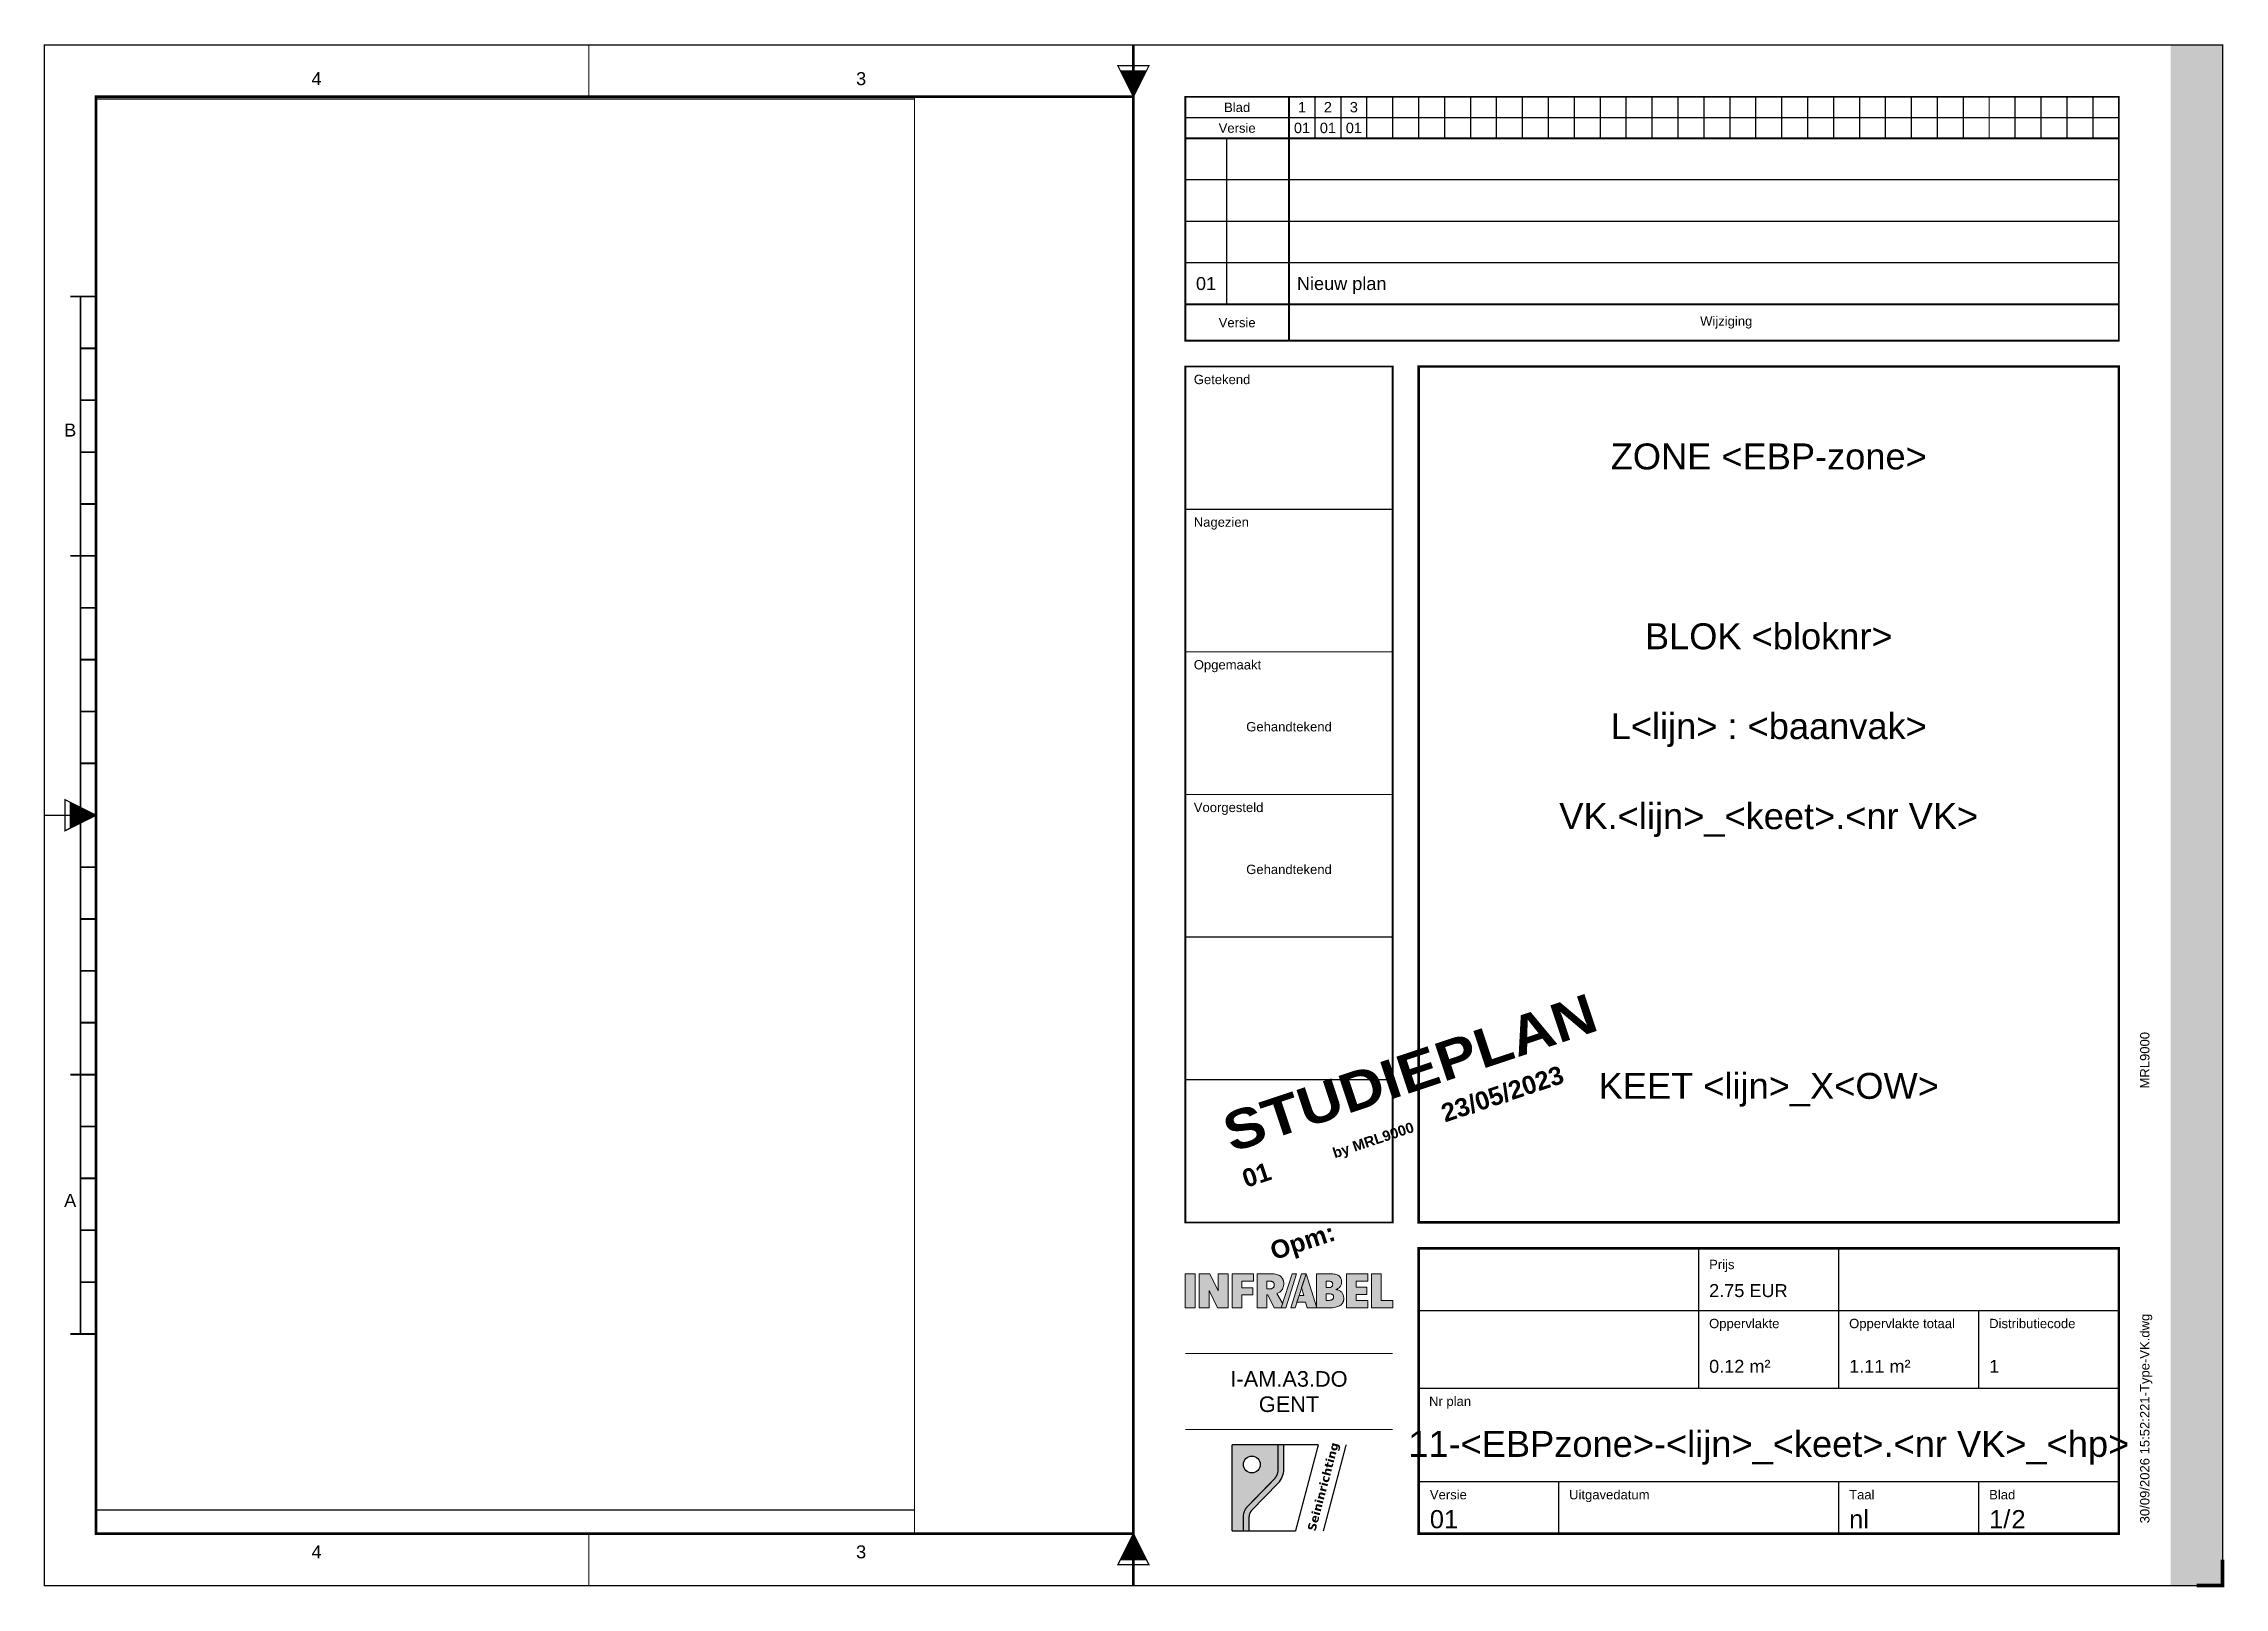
# Paper-space layout 'blad01' of a CAD drawing. Header units: millimetres. Extents: x -10 to 410, y -10 to 287.
# The model-space entities are those that its viewports show. They can reach past a viewport. Long polylines and large blocks are cut down to what shows.
import ezdxf
from ezdxf.enums import TextEntityAlignment as Align

# ---------------------------------------------------------------- set-up
doc = ezdxf.new("R2010")
doc.units = ezdxf.units.MM
doc.layers.add('noprint', color=40, linetype='Continuous', plot=False)
doc.layers.add('TBM_VP', color=1, linetype='Continuous', plot=False)
doc.layers.add('TBM_PLOT_COLOR', color=7, linetype='Continuous')
doc.layers.add('Voorlopig plan - plan provisoire', color=7, linetype='Continuous', true_color=0xff809f)
doc.styles.get("Standard").update_dxf_attribs({"font": 'isoplus.shx'})
doc.styles.add('SWIS721', font='swisseb.ttf')
doc.styles.add('TBM', font='arial.ttf')

# ---------------------------------------------------------------- blocks, each defined once
blk = doc.blocks.new('TBM_ARROW')
at = {"color": 9, "const_width": 0.25}
blk.add_lwpolyline([(-3, 4), (3, 4), (0, 10)], close=True, dxfattribs=at)
for points in [[(0, 0), (0, 10)], [(-2.5, 5), (2.5, 5)]]:
    blk.add_lwpolyline(points, dxfattribs=at)
at = {"color": 9}
blk.add_solid([(-2.5, 5), (0, 10), (2.5, 5)], dxfattribs=at)
at = {"color": 7, "style": 'TBM', "flags": 3}
blk.add_attdef('AT_BLOCKVERSION', text='', height=2.5, dxfattribs=at).set_placement((6.72, 1.06), align=Align.MIDDLE_LEFT)
blk = doc.blocks.new('TBM_200BAR')
at = {"color": 7}
blk.add_lwpolyline([(100, -5, 0.35, 0.35, 0), (100, 0, 0.35, 0.35, 0), (-100, 0, 0.35, 0.35, 0), (-100, -5, 0, 0, 0)], format="xyseb", dxfattribs=at)
at = {"color": 7, "const_width": 0.35}
for points in [[(-90, 0), (-90, -3)], [(-80, 0), (-80, -3)], [(-70, 0), (-70, -3)], [(-60, 0), (-60, -3)], [(-50, 0), (-50, -5)], [(-40, 0), (-40, -3)], [(-30, 0), (-30, -3)], [(-20, 0), (-20, -3)], [(-10, 0), (-10, -3)], [(0, 0), (0, -5)], [(10, 0), (10, -3)], [(20, 0), (20, -3)], [(30, 0), (30, -3)], [(40, 0), (40, -3)], [(50, 0), (50, -5)], [(60, 0), (60, -3)], [(70, 0), (70, -3)], [(80, 0), (80, -3)], [(90, 0), (90, -3)], [(-100, -3), (100, -3)]]:
    blk.add_lwpolyline(points, dxfattribs=at)
at = {"color": 7, "style": 'TBM', "flags": 3}
blk.add_attdef('AT_BLOCKVERSION', text='', height=2.5, dxfattribs=at).set_placement((-17.29, -8.41), align=Align.MIDDLE_LEFT)
blk = doc.blocks.new('TBM_KA003010')
at = {"color": 7, "linetype": 'Continuous'}
for points, const_width in [([(-420, 0), (0, 0), (0, 297), (-420, 297)], 0.25), ([(-410, 10), (-210, 10), (-210, 287), (-410, 287)], 0.5)]:
    blk.add_lwpolyline(points, close=True, dxfattribs=dict(at, const_width=const_width))
for points, const_width in [([(-315, 287), (-315, 297)], 0.25), ([(-210, 287), (-210, 297)], 0.5), ([(-410, 148.5), (-420, 148.5)], 0.25), ([(-315, 10), (-315, 0)], 0.25), ([(-210, 10), (-210, 0)], 0.5)]:
    blk.add_lwpolyline(points, dxfattribs=dict(at, const_width=const_width))
for name, p, rotation in [('TBM_ARROW', (-210, 297), 180), ('TBM_200BAR', (-410, 148.5), 270), ('TBM_ARROW', (-420, 148.5), 270)]:
    blk.add_blockref(name, p, dxfattribs=dict(at, rotation=rotation))
blk.add_blockref('TBM_ARROW', (-210, 0), dxfattribs=at)
at = {"color": 7, "linetype": 'Continuous', "style": 'TBM'}
for s, p in [('4', (-367.5, 290.5)), ('3', (-262.5, 290.5)), ('B', (-415, 222.75)), ('A', (-415, 74.25)), ('4', (-367.5, 6.5)), ('3', (-262.5, 6.5))]:
    blk.add_text(s, height=2.5, dxfattribs=at).set_placement(p, align=Align.MIDDLE)
blk = doc.blocks.new('TBM_TITLE_N')
at = {"color": 7}
for points, const_width in [([(-200, 287), (-20, 287), (-20, 240), (-200, 240)], 0.35), ([(-155, 235), (-20, 235), (-20, 70), (-155, 70)], 0.5), ([(-155, 65), (-20, 65), (-20, 10), (-155, 10)], 0.5), ([(-155, 65), (-20, 65), (-20, 10), (-155, 10)], 0.5)]:
    blk.add_lwpolyline(points, close=True, dxfattribs=dict(at, const_width=const_width))
at = {"color": 7, "linetype": 'Continuous', "const_width": 0.35}
blk.add_lwpolyline([(-200, 70), (-160, 70), (-160, 235), (-200, 235)], close=True, dxfattribs=at)
at = {"color": 7, "const_width": 0.25}
for points in [[(-155, 53), (-20, 53)], [(-155, 38), (-20, 38)], [(-155, 20), (-20, 20)], [(-128, 20), (-128, 10)], [(-74, 20), (-74, 10)], [(-47, 20), (-47, 10)]]:
    blk.add_lwpolyline(points, dxfattribs=at)
at = {"color": 7, "style": 'TBM'}
for s, height, p in [('Nr plan', 1.8, (-153, 35.52)), ('Versie', 1.8, (-152.84, 17.52)), ('Uitgavedatum', 1.8, (-126, 17.52)), ('Taal', 1.8, (-72, 17.52)), ('Blad', 1.8, (-45, 17.52)), ('1/', 3.5, (-45, 12.8))]:
    blk.add_text(s, height=height, dxfattribs=at).set_placement(p, align=Align.MIDDLE_LEFT)
for tag, p in [('AT_LOGIN', (-15, 95.82)), ('AT_DWGNAME', (-15, 35.07)), ('AT_DWGDATE', (-15, 12))]:
    blk.add_attdef(tag, text='', height=1.8, rotation=90, dxfattribs=at).set_placement(p, align=Align.MIDDLE_LEFT)
blk.add_attdef('AT_PLANNUM', text='', height=5, dxfattribs=at).set_placement((-87.5, 27.31), align=Align.MIDDLE_CENTER)
for tag, p in [('AT_VERSION', (-152.84, 12.8)), ('AT_DATE', (-126, 12.8)), ('AT_LANG', (-72, 12.8)), ('AT_PAGES', (-40.7, 12.8))]:
    blk.add_attdef(tag, text='', height=3.5, dxfattribs=at).set_placement(p, align=Align.MIDDLE_LEFT)
for tag, flags, p in [('AT_TITLENUM', 1, (-153, 7.38)), ('AT_BLOCKVERSION', 3, (-153, 3.12))]:
    blk.add_attdef(tag, text='', height=2.5, dxfattribs=dict(at, flags=flags)).set_placement(p, align=Align.MIDDLE_LEFT)
blk = doc.blocks.new('TBM_VERSION1_N')
at = {"color": 7, "const_width": 0.35}
blk.add_lwpolyline([(-200, 287), (-20, 287), (-20, 279), (-200, 279)], close=True, dxfattribs=at)
at = {"color": 7}
for points, const_width in [([(-180, 279), (-180, 287)], 0.35), ([(-175, 279), (-175, 287)], 0.25), ([(-170, 279), (-170, 287)], 0.25), ([(-165, 279), (-165, 287)], 0.25), ([(-160, 279), (-160, 287)], 0.25), ([(-155, 279), (-155, 287)], 0.25), ([(-150, 279), (-150, 287)], 0.25), ([(-145, 279), (-145, 287)], 0.25), ([(-140, 279), (-140, 287)], 0.25), ([(-135, 279), (-135, 287)], 0.25), ([(-130, 279), (-130, 287)], 0.25), ([(-125, 279), (-125, 287)], 0.25), ([(-120, 279), (-120, 287)], 0.25), ([(-115, 279), (-115, 287)], 0.25), ([(-110, 279), (-110, 287)], 0.25), ([(-105, 279), (-105, 287)], 0.25), ([(-100, 279), (-100, 287)], 0.25), ([(-95, 279), (-95, 287)], 0.25), ([(-90, 279), (-90, 287)], 0.25), ([(-85, 279), (-85, 287)], 0.25), ([(-80, 279), (-80, 287)], 0.25), ([(-75, 279), (-75, 287)], 0.25), ([(-70, 279), (-70, 287)], 0.25), ([(-65, 279), (-65, 287)], 0.25), ([(-60, 279), (-60, 287)], 0.25), ([(-55, 279), (-55, 287)], 0.25), ([(-50, 279), (-50, 287)], 0.25), ([(-45, 279), (-45, 287)], 0.25), ([(-40, 279), (-40, 287)], 0.25), ([(-35, 279), (-35, 287)], 0.25), ([(-30, 279), (-30, 287)], 0.25), ([(-25, 279), (-25, 287)], 0.25)]:
    blk.add_lwpolyline(points, dxfattribs=dict(at, const_width=const_width))
at = {"color": 7, "linetype": 'Continuous', "const_width": 0.25}
blk.add_lwpolyline([(-200, 283), (-20, 283)], dxfattribs=at)
at = {"color": 7, "style": 'TBM'}
for s, p in [('Blad', (-190, 285)), ('Versie', (-190, 281))]:
    blk.add_text(s, height=1.8, dxfattribs=at).set_placement(p, align=Align.MIDDLE)
for tag, flags, p in [('AT_TITLENUM', 1, (-198, 276)), ('AT_BLOCKVERSION', 3, (-198, 271.74))]:
    blk.add_attdef(tag, text='', height=2.5, dxfattribs=dict(at, flags=flags)).set_placement(p, align=Align.MIDDLE_LEFT)
blk = doc.blocks.new('TBM_INFRABEL_C')
at = {"true_color": 0x00bcf0}
for points in [[(-198.11, 60.1), (-200, 60.1), (-200, 53.55), (-198.11, 53.55)], [(-195.29, 60.1), (-197.31, 60.1), (-197.31, 53.55), (-195.42, 53.55), (-195.42, 56.95), (-193.78, 53.55), (-191.76, 53.55), (-191.76, 60.1), (-193.64, 60.1), (-193.64, 56.74)], [(-189.07, 58.67), (-186.84, 58.67), (-186.84, 60.1), (-190.95, 60.1), (-190.95, 53.55), (-189.07, 53.55), (-189.07, 56.02), (-186.99, 56.02), (-186.99, 57.42), (-189.07, 57.42)], [(-177.57, 60.1), (-179.68, 53.55), (-178.81, 53.55), (-178.33, 55.02), (-178.05, 55.91), (-178.05, 55.91), (-177.56, 57.41), (-177.57, 57.44), (-176.7, 60.1)], [(-176.7, 60.1), (-177.56, 57.41), (-177.15, 55.91), (-178.05, 55.91), (-178.33, 55.02), (-178.46, 54.61), (-176.8, 54.61), (-176.51, 53.55), (-174.71, 53.55), (-174.71, 53.85)], [(-168.94, 60.1), (-168.94, 53.55), (-164.83, 53.55), (-164.83, 54.98), (-167.08, 54.98), (-167.08, 56.13), (-164.97, 56.13), (-164.97, 57.53), (-167.08, 57.53), (-167.08, 58.67), (-164.83, 58.67), (-164.83, 60.1)], [(-164.08, 60.1), (-164.08, 53.55), (-160, 53.55), (-160, 54.98), (-162.2, 54.98), (-162.2, 60.1)], [(-174.71, 53.85), (-174.71, 53.55), (-174.61, 53.55)]]:
    blk.add_hatch(color=140, dxfattribs=at).paths.add_polyline_path(points)
h = blk.add_hatch(color=140, dxfattribs=at)
h.paths.add_polyline_path([(-186.17, 60.1), (-186.17, 53.55), (-184.28, 53.55), (-184.28, 56.02), (-184.1, 56.02), (-182.87, 53.55), (-181.51, 53.55), (-181.23, 54.42), (-182.35, 56.31), (-182.2, 56.36), (-182.04, 56.43), (-181.9, 56.5), (-181.77, 56.57), (-181.66, 56.67), (-181.55, 56.77), (-181.45, 56.88), (-181.36, 56.99), (-181.28, 57.12), (-181.21, 57.25), (-181.16, 57.39), (-181.11, 57.54), (-181.07, 57.69), (-181.05, 57.86), (-181.03, 58.03), (-181.02, 58.2), (-181.03, 58.43), (-181.05, 58.54), (-181.06, 58.64), (-181.08, 58.75), (-181.11, 58.84), (-181.14, 58.94), (-181.18, 59.02), (-181.22, 59.11), (-181.26, 59.2), (-181.31, 59.27), (-181.37, 59.35), (-181.43, 59.42), (-181.49, 59.49), (-181.56, 59.56), (-181.63, 59.62), (-181.7, 59.68), (-181.79, 59.73), (-181.88, 59.78), (-181.96, 59.83), (-182.16, 59.91), (-182.37, 59.98), (-182.6, 60.04), (-182.85, 60.07), (-183.11, 60.1), (-183.39, 60.1)])
h.paths.add_polyline_path([(-184.28, 58.67), (-183.65, 58.67), (-183.5, 58.67), (-183.38, 58.64), (-183.3, 58.63), (-183.24, 58.6), (-183.11, 58.55), (-182.99, 58.43), (-182.93, 58.33), (-182.89, 58.26), (-182.86, 58.12), (-182.85, 57.95), (-182.86, 57.78), (-182.89, 57.7), (-182.92, 57.62), (-182.95, 57.55), (-182.98, 57.48), (-183.04, 57.43), (-183.13, 57.34), (-183.22, 57.29), (-183.36, 57.22), (-183.59, 57.18), (-183.72, 57.18), (-184.28, 57.18)], flags=16)
at = {"true_color": 0x005da4}
for points in [[(-179.4, 60.1), (-181.51, 53.55), (-180.63, 53.55), (-178.53, 60.1)], [(-177.57, 60.1), (-179.68, 53.55), (-178.81, 53.55), (-176.7, 60.1)]]:
    blk.add_hatch(color=154, dxfattribs=at).paths.add_polyline_path(points)
at = {"true_color": 0x00bcf0}
h = blk.add_hatch(color=140, dxfattribs=at)
h.paths.add_polyline_path([(-169.94, 56.64), (-170.05, 56.74), (-170.18, 56.82), (-170.31, 56.89), (-170.46, 56.95), (-170.61, 57), (-170.79, 57.02), (-170.96, 57.05), (-170.82, 57.11), (-170.69, 57.17), (-170.57, 57.24), (-170.46, 57.31), (-170.36, 57.39), (-170.28, 57.47), (-170.2, 57.56), (-170.13, 57.65), (-170.07, 57.74), (-170.02, 57.85), (-169.97, 57.95), (-169.94, 58.06), (-169.91, 58.18), (-169.9, 58.3), (-169.89, 58.42), (-169.88, 58.55), (-169.89, 58.75), (-169.91, 58.93), (-169.96, 59.09), (-169.98, 59.18), (-170.02, 59.25), (-170.05, 59.33), (-170.09, 59.4), (-170.14, 59.46), (-170.18, 59.52), (-170.23, 59.58), (-170.29, 59.64), (-170.35, 59.69), (-170.42, 59.73), (-170.56, 59.83), (-170.73, 59.9), (-170.91, 59.97), (-171.11, 60.02), (-171.32, 60.05), (-171.55, 60.08), (-171.81, 60.1), (-172.08, 60.1), (-174.71, 60.1), (-174.71, 53.85), (-174.61, 53.55), (-172.18, 53.55), (-171.88, 53.56), (-171.59, 53.57), (-171.32, 53.61), (-171.06, 53.65), (-170.83, 53.71), (-170.61, 53.78), (-170.4, 53.87), (-170.29, 53.91), (-170.21, 53.96), (-170.12, 54.02), (-170.03, 54.08), (-169.96, 54.14), (-169.89, 54.21), (-169.82, 54.28), (-169.76, 54.36), (-169.7, 54.44), (-169.65, 54.52), (-169.6, 54.6), (-169.56, 54.7), (-169.52, 54.79), (-169.5, 54.9), (-169.48, 55), (-169.46, 55.1), (-169.46, 55.22), (-169.45, 55.34), (-169.46, 55.52), (-169.47, 55.69), (-169.51, 55.86), (-169.55, 56.01), (-169.6, 56.16), (-169.67, 56.29), (-169.75, 56.42), (-169.84, 56.54)])
h.paths.add_polyline_path([(-172.84, 56.23), (-172.21, 56.23), (-172.04, 56.22), (-171.89, 56.2), (-171.83, 56.19), (-171.76, 56.16), (-171.7, 56.13), (-171.64, 56.1), (-171.59, 56.06), (-171.55, 56.02), (-171.51, 55.97), (-171.47, 55.92), (-171.44, 55.86), (-171.43, 55.79), (-171.42, 55.71), (-171.41, 55.63), (-171.42, 55.56), (-171.43, 55.5), (-171.44, 55.44), (-171.45, 55.38), (-171.49, 55.33), (-171.51, 55.28), (-171.56, 55.23), (-171.6, 55.18), (-171.65, 55.14), (-171.71, 55.1), (-171.78, 55.06), (-171.86, 55.04), (-171.94, 55.02), (-172.03, 55), (-172.13, 54.99), (-172.23, 54.98), (-172.84, 54.98)], flags=16)
h.paths.add_polyline_path([(-172.84, 57.44), (-172.84, 58.67), (-172.31, 58.67), (-172.15, 58.66), (-172.02, 58.63), (-171.95, 58.62), (-171.89, 58.6), (-171.83, 58.56), (-171.78, 58.54), (-171.74, 58.5), (-171.7, 58.45), (-171.66, 58.41), (-171.63, 58.36), (-171.62, 58.3), (-171.6, 58.23), (-171.58, 58.16), (-171.58, 58.08), (-171.59, 58), (-171.6, 57.92), (-171.62, 57.85), (-171.64, 57.79), (-171.68, 57.73), (-171.71, 57.67), (-171.76, 57.63), (-171.81, 57.59), (-171.87, 57.55), (-171.92, 57.52), (-171.99, 57.49), (-172.05, 57.47), (-172.19, 57.45), (-172.34, 57.44)], flags=16)
at = {"color": 140, "lineweight": 0, "true_color": 0x00bcf0}
for points in [[(-200, 53.55), (-198.11, 53.55), (-198.11, 60.1), (-200, 60.1), (-200, 53.55)], [(-193.64, 60.1), (-193.64, 56.85), (-193.69, 56.84), (-195.29, 60.1), (-197.31, 60.1), (-197.31, 53.55), (-195.42, 53.55), (-195.42, 56.86), (-195.39, 56.88), (-193.78, 53.55), (-191.76, 53.55), (-191.76, 60.1), (-193.64, 60.1)], [(-190.95, 53.55), (-189.07, 53.55), (-189.07, 56.02), (-186.99, 56.02), (-186.99, 57.42), (-189.07, 57.42), (-189.07, 58.67), (-186.84, 58.67), (-186.84, 60.1), (-190.95, 60.1), (-190.95, 53.55)], [(-174.61, 53.55), (-176.7, 60.1), (-177.57, 57.44), (-177.15, 55.91), (-178.05, 55.91), (-178.46, 54.61), (-176.8, 54.61), (-176.51, 53.55), (-174.61, 53.55)], [(-170.96, 57.05), (-170.96, 57.05), (-170.82, 57.11), (-170.69, 57.17), (-170.57, 57.24), (-170.46, 57.31), (-170.36, 57.39), (-170.28, 57.47), (-170.2, 57.56), (-170.13, 57.65), (-170.07, 57.74), (-170.02, 57.85), (-169.97, 57.95), (-169.94, 58.06), (-169.91, 58.18), (-169.9, 58.3), (-169.89, 58.42), (-169.88, 58.55), (-169.88, 58.55), (-169.89, 58.75), (-169.91, 58.93), (-169.96, 59.09), (-169.98, 59.18), (-170.02, 59.25), (-170.05, 59.33), (-170.09, 59.4), (-170.14, 59.46), (-170.18, 59.52), (-170.23, 59.58), (-170.29, 59.64), (-170.35, 59.69), (-170.42, 59.73), (-170.56, 59.83), (-170.73, 59.9), (-170.91, 59.97), (-171.11, 60.02), (-171.32, 60.05), (-171.55, 60.08), (-171.81, 60.1), (-172.08, 60.1), (-174.71, 60.1), (-174.71, 53.55), (-172.18, 53.55), (-172.18, 53.55), (-171.88, 53.56), (-171.59, 53.57), (-171.32, 53.61), (-171.06, 53.65), (-170.83, 53.71), (-170.61, 53.78), (-170.4, 53.87), (-170.29, 53.91), (-170.21, 53.96), (-170.12, 54.02), (-170.03, 54.08), (-169.96, 54.14), (-169.89, 54.21), (-169.82, 54.28), (-169.76, 54.36), (-169.7, 54.44), (-169.65, 54.52), (-169.6, 54.6), (-169.56, 54.7), (-169.52, 54.79), (-169.5, 54.9), (-169.48, 55), (-169.46, 55.1), (-169.46, 55.22), (-169.45, 55.34), (-169.45, 55.34), (-169.46, 55.52), (-169.47, 55.69), (-169.51, 55.86), (-169.55, 56.01), (-169.6, 56.16), (-169.67, 56.29), (-169.75, 56.42), (-169.84, 56.54), (-169.94, 56.64), (-170.05, 56.74), (-170.18, 56.82), (-170.31, 56.89), (-170.46, 56.95), (-170.61, 57), (-170.79, 57.02), (-170.96, 57.05), (-170.96, 57.05)], [(-168.94, 53.55), (-164.83, 53.55), (-164.83, 54.98), (-167.08, 54.98), (-167.08, 56.13), (-164.97, 56.13), (-164.97, 57.53), (-167.08, 57.53), (-167.08, 58.67), (-164.83, 58.67), (-164.83, 60.1), (-168.94, 60.1), (-168.94, 53.55)], [(-162.2, 54.98), (-162.2, 60.1), (-164.08, 60.1), (-164.08, 53.55), (-160, 53.55), (-160, 54.98), (-162.2, 54.98)], [(-184.28, 57.18), (-184.28, 58.67), (-183.65, 58.67), (-183.65, 58.67), (-183.56, 58.67), (-183.46, 58.66), (-183.38, 58.64), (-183.3, 58.63), (-183.24, 58.6), (-183.17, 58.57), (-183.11, 58.53), (-183.05, 58.5), (-183, 58.44), (-182.97, 58.39), (-182.93, 58.33), (-182.9, 58.27), (-182.88, 58.2), (-182.86, 58.12), (-182.85, 58.05), (-182.85, 57.96), (-182.85, 57.96), (-182.85, 57.86), (-182.86, 57.78), (-182.89, 57.7), (-182.92, 57.62), (-182.95, 57.55), (-182.98, 57.48), (-183.04, 57.43), (-183.09, 57.38), (-183.15, 57.33), (-183.22, 57.29), (-183.29, 57.26), (-183.37, 57.22), (-183.44, 57.21), (-183.54, 57.19), (-183.62, 57.18), (-183.72, 57.18), (-184.28, 57.18)], [(-172.84, 58.67), (-172.31, 58.67), (-172.31, 58.67), (-172.15, 58.66), (-172.02, 58.63), (-171.95, 58.62), (-171.89, 58.6), (-171.83, 58.56), (-171.78, 58.54), (-171.74, 58.5), (-171.7, 58.45), (-171.66, 58.41), (-171.63, 58.36), (-171.62, 58.3), (-171.6, 58.23), (-171.58, 58.16), (-171.58, 58.08), (-171.58, 58.08), (-171.59, 58), (-171.6, 57.92), (-171.62, 57.85), (-171.64, 57.79), (-171.68, 57.73), (-171.71, 57.67), (-171.76, 57.63), (-171.81, 57.59), (-171.87, 57.55), (-171.92, 57.52), (-171.99, 57.49), (-172.05, 57.47), (-172.19, 57.45), (-172.34, 57.44), (-172.84, 57.44), (-172.84, 58.67)], [(-172.84, 54.98), (-172.84, 56.23), (-172.21, 56.23), (-172.21, 56.23), (-172.04, 56.22), (-171.89, 56.2), (-171.83, 56.19), (-171.76, 56.16), (-171.7, 56.13), (-171.64, 56.1), (-171.59, 56.06), (-171.55, 56.02), (-171.51, 55.97), (-171.47, 55.92), (-171.44, 55.86), (-171.43, 55.79), (-171.42, 55.71), (-171.41, 55.63), (-171.41, 55.63), (-171.42, 55.56), (-171.43, 55.5), (-171.44, 55.44), (-171.45, 55.38), (-171.49, 55.33), (-171.51, 55.28), (-171.56, 55.23), (-171.6, 55.18), (-171.65, 55.14), (-171.71, 55.1), (-171.78, 55.06), (-171.86, 55.04), (-171.94, 55.02), (-172.03, 55), (-172.13, 54.99), (-172.23, 54.98), (-172.84, 54.98)]]:
    blk.add_lwpolyline(points, close=True, dxfattribs=at)
for points in [[(-182.35, 56.31), (-182.35, 56.31), (-182.2, 56.36), (-182.04, 56.43), (-181.9, 56.5), (-181.77, 56.57), (-181.66, 56.67), (-181.55, 56.77), (-181.45, 56.88), (-181.36, 56.99), (-181.28, 57.12), (-181.21, 57.25), (-181.16, 57.39), (-181.11, 57.54), (-181.07, 57.69), (-181.05, 57.86), (-181.03, 58.03), (-181.02, 58.2), (-181.02, 58.2), (-181.03, 58.43), (-181.05, 58.54), (-181.06, 58.64), (-181.08, 58.75), (-181.11, 58.84), (-181.14, 58.94), (-181.18, 59.02), (-181.22, 59.11), (-181.26, 59.2), (-181.31, 59.27), (-181.37, 59.35), (-181.43, 59.42), (-181.49, 59.49), (-181.56, 59.56), (-181.63, 59.62), (-181.7, 59.68), (-181.79, 59.73), (-181.88, 59.78), (-181.96, 59.83), (-182.16, 59.91), (-182.37, 59.98), (-182.6, 60.04), (-182.85, 60.07), (-183.11, 60.1), (-183.39, 60.1), (-186.17, 60.1), (-186.17, 53.55), (-184.28, 53.55), (-184.28, 56.02), (-184.1, 56.02), (-182.87, 53.55), (-180.71, 53.55)], [(-181.23, 54.42), (-182.35, 56.31), (-182.35, 56.31)]]:
    blk.add_lwpolyline(points, dxfattribs=at)
at = {"color": 154, "lineweight": 0, "true_color": 0x005da4}
for points in [[(-179.4, 60.1), (-181.51, 53.55), (-180.63, 53.55), (-178.53, 60.1), (-179.4, 60.1)], [(-177.57, 60.1), (-179.68, 53.55), (-178.81, 53.55), (-176.7, 60.1), (-177.57, 60.1)]]:
    blk.add_lwpolyline(points, close=True, dxfattribs=at)
at = {"color": 7, "style": 'TBM', "flags": 3}
blk.add_attdef('AT_BLOCKVERSION', text='', height=2.5, dxfattribs=at).set_placement((-200, 49.46), align=Align.MIDDLE_LEFT)
blk = doc.blocks.new('TBM_SERVICE2')
at = {"color": 7, "linetype": 'Continuous', "const_width": 0.18}
for points in [[(-200, 44.72), (-160, 44.72)], [(-200, 30.08), (-160, 30.08)]]:
    blk.add_lwpolyline(points, dxfattribs=at)
at = {"color": 7, "style": 'TBM'}
for tag, p in [('AT_SERVICE1', (-180, 39.84)), ('AT_SERVICE2', (-180, 34.96))]:
    blk.add_attdef(tag, text='', height=3, dxfattribs=at).set_placement(p, align=Align.MIDDLE_CENTER)
at = {"color": 7, "style": 'TBM', "flags": 3}
blk.add_attdef('AT_BLOCKVERSION', text='', height=2.5, dxfattribs=at).set_placement((-194.36, 27.04), align=Align.MIDDLE_LEFT)
blk = doc.blocks.new('TBM_LOGO_SI_N')
h = blk.add_hatch(color=152)
h.paths.add_polyline_path([(-182.11, 22.4), (-182.11, 27.17), (-191.01, 27.17), (-191.01, 10.51), (-188.8, 10.51), (-188.8, 13.3, -0.195706), (-188.02, 15.22), (-182.89, 20.48, 0.195706)])
h.paths.add_polyline_path([(-188.8, 23.34, -1), (-185.56, 23.34, -1)], flags=16)
blk.add_hatch(color=253).paths.add_polyline_path([(-181.01, 27.17), (-182.11, 27.17), (-182.11, 22.4, -0.195706), (-182.89, 20.48), (-188.02, 15.22, 0.195706), (-188.8, 13.3), (-188.8, 10.51), (-187.7, 10.51), (-187.7, 13.3, -0.195706), (-187.23, 14.45), (-182.1, 19.71, 0.195706), (-181.01, 22.4)])
at = {"color": 7, "const_width": 0.25}
for points in [[(-191.01, 27.17), (-174.33, 27.17)], [(-191.01, 10.51), (-191.01, 27.17)], [(-182.11, 22.4), (-182.11, 27.17)], [(-174.33, 27.17), (-178.74, 10.51)], [(-168.98, 27.17), (-173.38, 10.51)], [(-188.02, 15.22), (-182.89, 20.48)], [(-188.8, 10.51), (-188.8, 13.3)], [(-178.74, 10.51), (-191.01, 10.51)]]:
    blk.add_lwpolyline(points, dxfattribs=at)
at = {"color": 7}
for points in [[(-181.01, 22.4), (-181.01, 27.17)], [(-187.23, 14.45), (-182.1, 19.71)], [(-187.7, 10.51), (-187.7, 13.3)]]:
    blk.add_lwpolyline(points, dxfattribs=at)
at = {"color": 7, "const_width": 0.25}
for points in [[(-182.89, 20.48, 0.195706), (-182.11, 22.4)], [(-188.02, 15.22, 0.195706), (-188.8, 13.3)]]:
    blk.add_lwpolyline(points, format="xyb", dxfattribs=at)
at = {"color": 7}
for points in [[(-182.1, 19.71, 0.195706), (-181.01, 22.4)], [(-187.23, 14.45, 0.195706), (-187.7, 13.3)]]:
    blk.add_lwpolyline(points, format="xyb", dxfattribs=at)
blk.add_circle((-187.18, 23.34), 1.62)
at = {"insert": (-176.48, 10.79), "char_height": 1.6205, "width": 166.8723, "attachment_point": 1, "rotation": 75.1122}
blk.add_mtext('{\\fVerdana|b1|i0|c0|p34;Seininrichting}', dxfattribs=at)
at = {"color": 7, "style": 'TBM', "flags": 3}
blk.add_attdef('AT_BLOCKVERSION', text='', height=2.5, dxfattribs=at).set_placement((-198.54, 7.02), align=Align.MIDDLE_LEFT)
blk = doc.blocks.new('TBM_COLORBAR06')
at = {"linetype": 'Continuous'}
blk.add_hatch(color=35, dxfattribs=at).paths.add_polyline_path([(0, 297), (-10, 297), (-10, 0), (0, 0)])
at = {"color": 7, "style": 'TBM', "flags": 3}
blk.add_attdef('AT_BLOCKVERSION', text='', height=2.5, dxfattribs=at).set_placement((-24.6, -7.63), align=Align.MIDDLE_LEFT)
blk = doc.blocks.new('TBM_DATA01_N')
at = {"color": 7, "style": 'TBM'}
for tag, height, p in [('AT_DATA_LINENUM_N', 5, (-87.5, 217.67)), ('AT_DATA_ZONE_N', 5, (-87.5, 217.67)), ('AT_DATA_STATION_N', 5, (-87.5, 200.33)), ('AT_DATA_BLOCKNUM_N', 5, (-87.5, 183)), ('AT_DATA_DESC1_N', 5, (-87.5, 165.67)), ('AT_DATA_DESC2_N', 5, (-87.5, 148.33)), ('AT_DATA_DESC3_N', 5, (-87.5, 131)), ('AT_DATA_DESC4_N', 5, (-87.5, 113.67)), ('AT_DATA_DESC5_N', 5, (-87.5, 96.33)), ('AT_DATA_DESC6_N', 2.5, (-87.5, 84.49))]:
    blk.add_attdef(tag, text='', height=height, dxfattribs=at).set_placement(p, align=Align.MIDDLE_CENTER)
for tag, flags, p in [('AT_TITLENUM', 1, (-153, 67)), ('AT_BLOCKVERSION', 3, (-153, 62.74))]:
    blk.add_attdef(tag, text='', height=2.5, dxfattribs=dict(at, flags=flags)).set_placement(p, align=Align.MIDDLE_LEFT)
blk = doc.blocks.new('TBM_SIGNATURE06_N')
at = {"color": 7, "linetype": 'Continuous', "const_width": 0.35}
blk.add_lwpolyline([(-200, 70), (-160, 70), (-160, 235), (-200, 235)], close=True, dxfattribs=at)
at = {"color": 7, "linetype": 'Continuous', "const_width": 0.25}
for points in [[(-200, 207.5), (-160, 207.5)], [(-200, 180), (-160, 180)], [(-200, 152.5), (-160, 152.5)], [(-200, 125), (-160, 125)], [(-200, 97.5), (-160, 97.5)]]:
    blk.add_lwpolyline(points, dxfattribs=at)
at = {"color": 7, "style": 'TBM'}
for tag, p in [('AT_FUNCTION1', (-198.36, 231.61)), ('AT_GRADE1', (-198.34, 228.25)), ('AT_DATE1', (-198.41, 211.98)), ('AT_NAME1', (-198.41, 208.62)), ('AT_FUNCTION2', (-198.36, 204.11)), ('AT_GRADE2', (-198.34, 200.75)), ('AT_DATE2', (-198.41, 184.48)), ('AT_NAME2', (-198.41, 181.12)), ('AT_FUNCTION3', (-198.36, 176.61)), ('AT_GRADE3', (-198.34, 173.25)), ('AT_DATE3', (-198.41, 156.98)), ('AT_NAME3', (-198.41, 153.62)), ('AT_FUNCTION4', (-198.36, 149.11)), ('AT_GRADE4', (-198.34, 145.75)), ('AT_DATE4', (-198.41, 129.48)), ('AT_NAME4', (-198.41, 126.12)), ('AT_FUNCTION5', (-198.36, 121.61)), ('AT_GRADE5', (-198.34, 118.25)), ('AT_DATE5', (-198.41, 101.98)), ('AT_NAME5', (-198.41, 98.62)), ('AT_FUNCTION6', (-198.36, 94.11)), ('AT_GRADE6', (-198.34, 90.75)), ('AT_DATE6', (-198.41, 74.48)), ('AT_NAME6', (-198.41, 71.12))]:
    blk.add_attdef(tag, p, '', height=1.8, dxfattribs=at)
for tag, p in [('AT_SIGNATURE1', (-180, 220.56)), ('AT_SIGNATURE2', (-180, 193.06)), ('AT_SIGNATURE3', (-180, 165.56)), ('AT_SIGNATURE4', (-180, 138.06)), ('AT_SIGNATURE5', (-180, 110.56)), ('AT_SIGNATURE6', (-180, 83.06))]:
    blk.add_attdef(tag, text='', height=1.8, dxfattribs=at).set_placement(p, align=Align.MIDDLE_CENTER)
for tag, flags, p in [('AT_TITLENUM', 1, (-198, 66.6)), ('AT_BLOCKVERSION', 3, (-198, 62.34))]:
    blk.add_attdef(tag, text='', height=2.5, dxfattribs=dict(at, flags=flags)).set_placement(p, align=Align.MIDDLE_LEFT)
blk = doc.blocks.new('TBM_SURF_N')
at = {"color": 7, "const_width": 0.25}
blk.add_lwpolyline([(-101, 38), (-74, 38), (-74, 53), (-101, 53)], close=True, dxfattribs=at)
at = {"color": 7, "style": 'TBM'}
blk.add_text('Oppervlakte', height=1.8, dxfattribs=at).set_placement((-99, 50.52), align=Align.MIDDLE_LEFT)
blk.add_attdef('AT_SURF', text='', height=2.5, dxfattribs=at).set_placement((-99, 42.26), align=Align.MIDDLE_LEFT)
for tag, flags, p in [('AT_TITLENUM', 1, (-99, 35)), ('AT_BLOCKVERSION', 3, (-99, 30.74))]:
    blk.add_attdef(tag, text='', height=2.5, dxfattribs=dict(at, flags=flags)).set_placement(p, align=Align.MIDDLE_LEFT)
blk = doc.blocks.new('TBM_SURFTOT_N')
at = {"color": 7, "const_width": 0.25}
blk.add_lwpolyline([(-74, 38), (-47, 38), (-47, 53), (-74, 53)], close=True, dxfattribs=at)
at = {"color": 7, "style": 'TBM'}
blk.add_text('Oppervlakte totaal', height=1.8, dxfattribs=at).set_placement((-72, 50.52), align=Align.MIDDLE_LEFT)
blk.add_attdef('AT_SURFTOT', text='', height=2.5, dxfattribs=at).set_placement((-72, 42.26), align=Align.MIDDLE_LEFT)
for tag, flags, p in [('AT_TITLENUM', 1, (-72, 35)), ('AT_BLOCKVERSION', 3, (-72, 30.74))]:
    blk.add_attdef(tag, text='', height=2.5, dxfattribs=dict(at, flags=flags)).set_placement(p, align=Align.MIDDLE_LEFT)
blk = doc.blocks.new('TBM_DISTR_N')
at = {"color": 7, "const_width": 0.25}
blk.add_lwpolyline([(-47, 38), (-20, 38), (-20, 53), (-47, 53)], close=True, dxfattribs=at)
at = {"color": 7, "style": 'TBM'}
blk.add_text('Distributiecode', height=1.8, dxfattribs=at).set_placement((-45, 50.52), align=Align.MIDDLE_LEFT)
blk.add_attdef('AT_DISTR', text='', height=2.5, dxfattribs=at).set_placement((-45, 42.26), align=Align.MIDDLE_LEFT)
for tag, flags, p in [('AT_TITLENUM', 1, (-45, 35)), ('AT_BLOCKVERSION', 3, (-45, 30.74))]:
    blk.add_attdef(tag, text='', height=2.5, dxfattribs=dict(at, flags=flags)).set_placement(p, align=Align.MIDDLE_LEFT)
blk = doc.blocks.new('TBM_PRICE_N')
at = {"color": 7, "const_width": 0.25}
blk.add_lwpolyline([(-101, 65), (-74, 65), (-74, 53), (-101, 53)], close=True, dxfattribs=at)
at = {"color": 7, "style": 'TBM'}
blk.add_text('Prijs', height=1.8, dxfattribs=at).set_placement((-99, 61))
blk.add_attdef('AT_PRICE', text='', height=2.5, dxfattribs=at).set_placement((-99, 56.86), align=Align.MIDDLE_LEFT)
for tag, flags, p in [('AT_TITLENUM', 1, (-99, 49.6)), ('AT_BLOCKVERSION', 3, (-99, 45.34))]:
    blk.add_attdef(tag, text='', height=2.5, dxfattribs=dict(at, flags=flags)).set_placement(p, align=Align.MIDDLE_LEFT)
blk = doc.blocks.new('TBM_VERMOD01_N')
at = {"color": 7, "style": 'TBM'}
for s, p in [('Versie', (-190, 243.5)), ('Wijziging', (-95.7, 243.54))]:
    blk.add_text(s, height=1.8, dxfattribs=at).set_placement(p, align=Align.MIDDLE)
for tag, flags, p in [('AT_TITLENUM', 1, (-198, 237)), ('AT_BLOCKVERSION', 3, (-198, 232.74))]:
    blk.add_attdef(tag, text='', height=2.5, dxfattribs=dict(at, flags=flags)).set_placement(p, align=Align.MIDDLE_LEFT)
blk = doc.blocks.new('TBM_INFO_INVISIBLE')
at = {"color": 7}
blk.add_lwpolyline([(0, 5, 0.7, 0.7, 0), (0, 0, 0.7, 0.7, 0), (-5, 0, 0, 0, 0)], format="xyseb", dxfattribs=at)
at = {"color": 7, "style": 'TBM', "flags": 1}
for tag, p, height in [('AT_KLASNUM', (-186.17, 265.08), 2.5), ('AT_PLANNUM_N_710', (-186.12, 260.35), 2.5), ('AT_LANG', (-137.12, 260.35), 2.5), ('AT_FUNCTION1', (-37.67, 259.59), 1.8), ('AT_PLANNUM_F_710', (-186.12, 255.35), 2.5), ('AT_PAGE', (-137.12, 255.35), 2.5), ('AT_SSPSS', (-88.6, 258.13), 2.5), ('AT_GRADE1', (-37.65, 256.24), 1.8), ('AT_SIGNATURE1', (-14.14, 255.7), 1.8), ('AT_PLANNUM', (-186.12, 250.35), 2.5), ('AT_PAGES', (-137.12, 250.35), 2.5), ('AT_SSPSS_S', (-88.6, 253.13), 2.5), ('AT_DATE1', (-37.71, 253.14), 1.8), ('AT_SSPSSDATE', (-88.6, 248.13), 2.5), ('AT_NAME1', (-37.71, 250.35), 1.8), ('AT_VERSION', (-186.12, 245.35), 2.5), ('AT_SURF', (-137.12, 245.35), 2.5), ('AT_SSPSS_LIGNES', (-88.6, 243.13), 2.5), ('AT_FUNCTION2', (-37.67, 245.84), 1.8), ('AT_GRADE2', (-37.65, 242.49), 1.8), ('AT_DATE', (-186.12, 240.35), 2.5), ('AT_SURFTOT', (-137.12, 240.35), 2.5), ('AT_SSPSS_SUBTIT', (-88.6, 238.13), 2.5), ('AT_DATE2', (-37.71, 239.39), 1.8), ('AT_SIGNATURE2', (-14.14, 241.95), 1.8), ('AT_LOGIN', (-186.12, 235.35), 2.5), ('AT_DWGDATE', (-137.12, 235.35), 2.5), ('AT_SSPSS_VOLT', (-88.6, 233.13), 2.5), ('AT_NAME2', (-37.71, 236.6), 1.8), ('AT_DWGNAME', (-186.12, 230.35), 2.5), ('AT_DISTR', (-137.12, 230.35), 2.5), ('AT_FUNCTION3', (-37.67, 232.09), 1.8), ('AT_SERVICE1', (-186.12, 225.35), 2.5), ('AT_STATUS', (-137.12, 225.35), 2.5), ('AT_DOCTYPE', (-88.6, 228.53), 2.5), ('AT_DATE3', (-37.71, 225.64), 1.8), ('AT_GRADE3', (-37.65, 228.74), 1.8), ('AT_SIGNATURE3', (-14.14, 228.2), 1.8), ('AT_SERVICE2', (-186.12, 220.35), 2.5), ('AT_SPECNUM', (-137.12, 220.46), 2.5), ('AT_VAR', (-88.6, 223.53), 2.5), ('AT_NAME3', (-37.71, 222.85), 1.8), ('AT_SPECIALITY_N', (-88.6, 218.53), 2.5), ('AT_FUNCTION4', (-37.67, 218.34), 1.8), ('AT_SERVICE3', (-186.12, 215.35), 2.5), ('AT_ORDRENUM', (-137.12, 215.35), 2.5), ('AT_CATEGORY_N', (-88.6, 213.53), 2.5), ('AT_GRADE4', (-37.65, 214.99), 1.8), ('AT_SIGNATURE4', (-14.14, 214.45), 1.8), ('AT_PRICE', (-186.12, 210.35), 2.5), ('AT_DOCSTATUS', (-137.12, 210.35), 2.5), ('AT_SUBCATEGORY_N', (-88.6, 208.53), 2.5), ('AT_DATE4', (-37.71, 211.89), 1.8), ('AT_NAME4', (-37.71, 209.1), 1.8), ('AT_SCALE', (-186.12, 205.35), 2.5), ('AT_TRAV_511A', (-137.12, 205.25), 2.5), ('AT_SUBJECT_N', (-88.6, 203.53), 2.5), ('AT_FUNCTION5', (-37.67, 204.59), 1.8), ('AT_MATERIAL_N', (-186.12, 200.35), 2.5), ('AT_NN_511A', (-137.12, 201.54), 2.5), ('AT_GRADE5', (-37.65, 201.24), 1.8), ('AT_SIGNATURE5', (-14.14, 200.7), 1.8), ('AT_MATERIAL_F', (-186.12, 195.35), 2.5), ('AT_DOSS_511A', (-137.12, 197.75), 2.5), ('AT_SPECIALITY_F', (-88.6, 198.3), 2.5), ('AT_DATE5', (-37.71, 198.14), 1.8), ('AT_DOSSING_511A', (-137.12, 192.72), 2.5), ('AT_CATEGORY_F', (-88.6, 193.3), 2.5), ('AT_NAME5', (-37.71, 195.35), 1.8), ('AT_SETID', (-186.12, 190.35), 2.5), ('AT_DOSSIER', (-137.12, 188.93), 2.5), ('AT_SUBCATEGORY_F', (-88.6, 188.3), 2.5), ('AT_FUNCTION6', (-37.67, 190.84), 1.8), ('AT_GRADE6', (-37.65, 187.49), 1.8), ('AT_DATA_ZONE_N', (-186.12, 183.77), 2.5), ('AT_DATA_ZONE_F', (-137.12, 183.77), 2.5), ('AT_SUBJECT_F', (-88.6, 183.3), 2.5), ('AT_DATE6', (-37.71, 184.39), 1.8), ('AT_SIGNATURE6', (-14.14, 186.95), 1.8), ('AT_DATA_LINENUM_N', (-186.12, 178.77), 2.5), ('AT_DATA_LINENUM_F', (-137.12, 178.77), 2.5), ('AT_SPECIALITY_CODE', (-88.6, 179.01), 2.5), ('AT_NAME6', (-37.71, 181.6), 1.8), ('AT_FUNCTION7', (-37.67, 177.09), 1.8), ('AT_DATA_STATION_N', (-186.12, 173.77), 2.5), ('AT_DATA_STATION_F', (-137.12, 173.77), 2.5), ('AT_CATEGORY_CODE', (-88.6, 174.01), 2.5), ('AT_DATE7', (-37.71, 170.64), 1.8), ('AT_GRADE7', (-37.65, 173.74), 1.8), ('AT_SIGNATURE7', (-14.14, 173.2), 1.8), ('AT_DATA_BLOCKNUM_N', (-186.12, 168.77), 2.5), ('AT_DATA_BLOCKNUM_F', (-137.12, 168.77), 2.5), ('AT_SUBCATEGORY_CODE', (-88.6, 169.01), 2.5), ('AT_NAME7', (-37.71, 167.85), 1.8), ('AT_DATA_LINESECTION_N', (-186.12, 163.77), 2.5), ('AT_DATA_LINESECTION_F', (-137.12, 163.77), 2.5), ('AT_SUBJECT_CODE', (-88.6, 164.01), 2.5), ('AT_FUNCTION8', (-37.67, 163.34), 1.8), ('AT_DATA_BUILDING_N', (-186.12, 158.77), 2.5), ('AT_DATA_BUILDING_F', (-137.12, 158.77), 2.5), ('AT_STATION_CODE', (-88.6, 159.01), 2.5), ('AT_GRADE8', (-37.65, 159.99), 1.8), ('AT_SIGNATURE8', (-14.14, 159.45), 1.8), ('AT_DATA_ADDRESS_N', (-186.12, 153.77), 2.5), ('AT_DATA_ADDRESS_F', (-137.12, 153.77), 2.5), ('AT_KB', (-88.6, 154.71), 2.5), ('AT_DATE8', (-37.71, 156.89), 1.8), ('AT_NAME8', (-37.71, 154.1), 1.8), ('AT_LINE_CODE', (-88.6, 149.71), 2.5), ('AT_FUNCTION9', (-37.67, 149.59), 1.8), ('AT_DATA_CITY_N', (-186.12, 148.77), 2.5), ('AT_DATA_CITY_F', (-137.12, 148.77), 2.5), ('AT_DATA_LINESECTION', (-88.6, 144.71), 2.5), ('AT_GRADE9', (-37.65, 146.24), 1.8), ('AT_SIGNATURE9', (-14.14, 145.7), 1.8), ('AT_DATA_DESC_N', (-186.12, 143.77), 2.5), ('AT_DATA_DESC_F', (-137.12, 143.77), 2.5), ('AT_DATE9', (-37.71, 143.14), 1.8), ('AT_DATA_DESC_LONG_N', (-186.12, 138.77), 2.5), ('AT_DATA_DESC_LONG_F', (-137.12, 138.77), 2.5), ('AT_DATA_TYPE_710', (-89.16, 140.33), 2.5), ('AT_NAME9', (-37.71, 140.35), 1.8), ('AT_DATA_DESC1_N', (-186.12, 133.77), 2.5), ('AT_DATA_DESC1_F', (-137.12, 133.77), 2.5), ('AT_DATA_RANG_710', (-89.16, 135.33), 2.5), ('AT_FUNCTION10', (-37.67, 135.84), 1.8), ('AT_DATA_DESC2_N', (-186.12, 128.77), 2.5), ('AT_DATA_DESC2_F', (-137.12, 128.77), 2.5), ('AT_DATA_ROOSTER_710', (-89.16, 130.33), 2.5), ('AT_DATE10', (-37.71, 129.39), 1.8), ('AT_GRADE10', (-37.65, 132.49), 1.8), ('AT_SIGNATURE10', (-14.14, 131.95), 1.8), ('AT_DATA_DESC3_N', (-186.12, 123.77), 2.5), ('AT_DATA_DESC3_F', (-137.12, 123.77), 2.5), ('AT_DATA_GRADE_710', (-89.16, 125.33), 2.5), ('AT_NAME10', (-37.71, 126.6), 1.8), ('AT_DATA_GRILLE_710', (-89.16, 120.33), 2.5), ('AT_FUNCTION11', (-37.67, 122.09), 1.8), ('AT_DATA_DESC4_N', (-186.12, 119.21), 2.5), ('AT_DATA_DESC4_F', (-137.12, 119.21), 2.5), ('AT_DATA_KM', (-89.16, 115.82), 2.5), ('AT_GRADE11', (-37.65, 118.74), 1.8), ('AT_SIGNATURE11', (-14.14, 118.2), 1.8), ('AT_DATA_DESC5_N', (-186.12, 114.21), 2.5), ('AT_DATA_DESC5_F', (-137.12, 114.21), 2.5), ('AT_DATE11', (-37.82, 115.64), 1.8), ('AT_NAME11', (-37.82, 112.85), 1.8), ('AT_DATA_DESC6_N', (-186.12, 109.21), 2.5), ('AT_DATA_DESC6_F', (-137.12, 109.21), 2.5), ('AT_DATA_LINEDESC', (-89.16, 110.82), 2.5), ('AT_FUNCTION12', (-37.77, 108.34), 1.8), ('AT_DATA_DESC7_N', (-186.12, 104.21), 2.5), ('AT_DATA_DESC7_F', (-137.12, 104.21), 2.5), ('AT_OBSOLETE', (-89.16, 105.82), 2.5), ('AT_GRADE12', (-37.75, 104.99), 1.8), ('AT_SIGNATURE12', (-14.25, 104.45), 1.8), ('AT_DATA_DESC8_N', (-186.12, 99.21), 2.5), ('AT_DATA_DESC8_F', (-137.12, 99.21), 2.5), ('AT_REFNUM', (-89.16, 100.82), 2.5), ('AT_DATE12', (-37.82, 101.89), 1.8), ('AT_NAME12', (-37.82, 99.1), 1.8), ('AT_DATA_DESC9_N', (-186.12, 94.21), 2.5), ('AT_DATA_DESC9_F', (-137.12, 94.21), 2.5), ('AT_BUILDING_CODE', (-89.16, 95.82), 2.5), ('AT_DATE_SIGNED', (-38.27, 95.77), 1.8), ('AT_PARCEL_CODE', (-89.16, 90.82), 2.5), ('AT_NAME_SIGNED', (-38.27, 92.98), 1.8), ('AT_DATA_DESC10_N', (-186.12, 89.21), 2.5), ('AT_DATA_DESC10_F', (-137.12, 89.21), 2.5), ('AT_EDISON_ID', (-89.16, 85.82), 2.5), ('AT_DATE_VERIFIED', (-38.44, 89.89), 1.8), ('AT_NAME_VERIFIED', (-38.44, 87.1), 1.8), ('AT_DATA_DESC11_N', (-186.12, 84.21), 2.5), ('AT_DATA_DESC11_F', (-137.12, 84.21), 2.5), ('AT_DATE_DRESSED', (-38.62, 84), 1.8), ('AT_DATA_DESC_S_N', (-186.12, 79.21), 2.5), ('AT_DATA_DESC_S_F', (-137.12, 79.21), 2.5), ('AT_VAULT_STATUS', (-89.16, 81.24), 2.5), ('AT_DATE_APPROVED', (-38.79, 78.12), 1.8), ('AT_NAME_DRESSED', (-38.62, 81.21), 1.8), ('AT_MODIFTXTTOP4', (-151.93, 74.05), 2.5), ('AT_VERIF4', (-113.28, 73.62), 2.5), ('AT_SAP_ID', (-90.16, 74.82), 2.5), ('AT_NAME_APPROVED', (-38.79, 75.33), 1.8), ('AT_MODIFTXTMIDD4', (-151.93, 70.87), 2.5), ('AT_TRANS4', (-113.28, 70.79), 2.5), ('AT_DES4', (-92.41, 70.79), 2.5), ('AT_DATE_PROPOSED', (-38.96, 72.23), 1.8), ('AT_MODIFTXTBOTT4', (-151.93, 67.86), 2.5), ('AT_TRAV4', (-113.28, 67.96), 2.5), ('AT_VISA4', (-92.41, 67.96), 2.5), ('AT_SWITCH', (-72.29, 68.4), 2.5), ('AT_NAME_PROPOSED', (-38.96, 69.44), 1.8), ('AT_MODIFTXTTOP3', (-151.93, 64.08), 2.5), ('AT_MODIFTXTMIDD3', (-151.93, 61.26), 2.5), ('AT_VERIF3', (-113.28, 64.08), 2.5), ('AT_TRANS3', (-113.28, 61.26), 2.5), ('AT_DES3', (-92.41, 61.26), 2.5), ('AT_SAP_DESC_N', (-72.29, 64.4), 2.5), ('AT_MODIFTXTBOTT3', (-151.93, 58.43), 2.5), ('AT_TRAV3', (-113.28, 58.43), 2.5), ('AT_VISA3', (-92.41, 58.43), 2.5), ('AT_SAP_DESC_F', (-72.33, 59.81), 2.5), ('AT_EPLAN_REVISION', (-33.26, 59.43), 2.5), ('AT_MODIFTXTTOP2', (-151.93, 54.72), 2.5), ('AT_VERIF2', (-113.28, 54.72), 2.5), ('AT_REV_DESC_NL', (-71.99, 54.77), 2.5), ('AT_ECO_NUMBER', (-33.26, 53.99), 2.5), ('AT_MODIFTXTMIDD2', (-151.93, 51.89), 2.5), ('AT_MODIFTXTBOTT2', (-151.93, 49.07), 2.5), ('AT_TRANS2', (-113.28, 51.89), 2.5), ('AT_TRAV2', (-113.28, 49.07), 2.5), ('AT_DES2', (-92.41, 51.89), 2.5), ('AT_VISA2', (-92.41, 49.07), 2.5), ('AT_REV_DESC_FR', (-71.99, 49.77), 2.5), ('AT_ECO_STATE', (-33.26, 48.54), 2.5), ('AT_MODIFTXTTOP1', (-151.93, 45.19), 2.5), ('AT_VERIF1', (-113.28, 45.19), 2.5), ('AT_NN_BOM', (-71.99, 44.77), 2.5), ('AT_NN_BOM_2', (-33.37, 44.26), 2.5), ('AT_MODIFTXTMIDD1', (-151.93, 42.36), 2.5), ('AT_MODIFTXTBOTT1', (-151.93, 39.53), 2.5), ('AT_TRANS1', (-113.28, 42.36), 2.5), ('AT_DES1', (-92.41, 42.36), 2.5), ('AT_VISA1', (-92.41, 39.53), 2.5), ('AT_KP_FROM', (-71.99, 39.77), 2.5), ('AT_NN_2', (-33.98, 39.75), 2.5), ('AT_TRAV1', (-113.28, 39.53), 2.5), ('AT_CHANGE_IMPACT_1', (-187.59, 32.02), 2.5), ('AT_CHANGE_IMPACT_SHORT_1', (-142.53, 33.39), 2.5), ('AT_KP_TO', (-71.99, 34.77), 2.5), ('AT_CHANGE_IMPACT_2', (-187.78, 27.91), 2.5), ('AT_CHANGE_IMPACT_SHORT_2', (-142.53, 28.89), 2.5), ('AT_TB_QUALITY', (-71.99, 29.77), 2.5), ('AT_CHANGE_IMPACT_3', (-187, 24.98), 2.5), ('AT_CHANGE_IMPACT_SHORT_3', (-142.14, 24.2), 2.5), ('AT_TB_DOCNR', (-71.99, 24.77), 2.5), ('AT_CHANGE_IMPACT_4', (-188.37, 21.46), 2.5), ('AT_CHANGE_IMPACT_SHORT_4', (-142.33, 20.88), 2.5), ('AT_CHANGE_IMPACT_5', (-188.76, 18.14), 2.5), ('AT_CHANGE_IMPACT_SHORT_5', (-142.73, 17.55), 2.5), ('AT_SECURITY_COMPANYNAME', (-79.74, 17.94), 2.5), ('AT_V437', (-189.5, 11.19), 2.5), ('AT_RAMSES', (-146.55, 10.93), 2.5), ('AT_SECURITY_ONESUPPLIERONLY', (-79.74, 13.75), 2.5), ('AT_NR_SWITCH', (-189.5, 6.59), 2.5), ('AT_RAMSES_SUB', (-146.62, 6.25), 2.5), ('AT_SECURITY_EXTERNALSENSITIVEDATA', (-79.74, 9.71), 2.5), ('AT_ID_SWITCH', (-189.5, 1.78), 2.5), ('AT_SECURITY_INTERNALSENSITIVEDATA', (-79.74, 5.52), 2.5), ('AT_RAMSES_BUILDING', (-146.62, 1.45), 2.5), ('AT_NR_DIR_BASCOUP', (-189.5, -2.67), 2.5), ('AT_OF_BASCOUP', (-189.5, -6.52), 2.5), ('AT_CAB_SPEC', (-145.23, -3.85), 2.5)]:
    blk.add_attdef(tag, p, '', height=height, dxfattribs=at)
at = {"color": 7, "linetype": 'Continuous', "style": 'TBM', "flags": 1}
for tag, p in [('AT_MODVERSION4', (-187.12, 74.58)), ('AT_MODDATE4', (-187.12, 69.58)), ('AT_MODVERSION3', (-187.12, 64.58)), ('AT_MODDATE3', (-187.12, 59.58)), ('AT_MODVERSION2', (-187.12, 54.3)), ('AT_MODDATE2', (-187.12, 49.63)), ('AT_MODVERSION1', (-187.12, 44.58)), ('AT_MODDATE1', (-187.12, 39.53))]:
    blk.add_attdef(tag, p, '', height=2.5, dxfattribs=at)
at = {"color": 7, "style": 'TBM'}
for tag, flags, p in [('AT_TITLENUM', 1, (-189.12, -8.79)), ('AT_FILENAME_S02', 1, (-149.85, -8.79)), ('AT_BLOCKVERSION', 3, (-189.12, -13.05)), ('AT_FILENAME_LAST', 1, (-149.85, -13.05)), ('AT_DISTRVERSION', 3, (-111.18, -13.05)), ('AT_SAVEREV', 3, (-72.16, -13.05)), ('AT_TBMVERSION', 3, (-43.91, -13.05))]:
    blk.add_attdef(tag, text='', height=2.5, dxfattribs=dict(at, flags=flags)).set_placement(p, align=Align.MIDDLE_LEFT)
blk = doc.blocks.new('TBM_PAGEVERS')
at = {"color": 7, "style": 'TBM'}
for tag, p in [('AT_PAGENUM', (0, 0)), ('AT_VERS', (0, -4))]:
    blk.add_attdef(tag, text='', height=2, dxfattribs=at).set_placement(p, align=Align.MIDDLE_CENTER)
for tag, flags, p in [('AT_TITLENUM', 1, (-20.5, -7.52)), ('AT_BLOCKVERSION', 3, (-20.5, -11.78))]:
    blk.add_attdef(tag, text='', height=2.5, dxfattribs=dict(at, flags=flags)).set_placement(p, align=Align.MIDDLE_LEFT)
blk = doc.blocks.new('TBM_MODIF01')
at = {"color": 7, "const_width": 0.35}
blk.add_lwpolyline([(-200, 279), (-20, 279), (-20, 240), (-200, 240)], close=True, dxfattribs=at)
at = {"color": 7}
for points, const_width in [([(-192, 279), (-192, 247)], 0.25), ([(-180, 279), (-180, 240)], 0.35), ([(-200, 271), (-20, 271)], 0.25), ([(-200, 263), (-20, 263)], 0.25), ([(-200, 255), (-20, 255)], 0.25), ([(-200, 247), (-20, 247)], 0.35)]:
    blk.add_lwpolyline(points, dxfattribs=dict(at, const_width=const_width))
at = {"color": 7, "style": 'TBM'}
for tag, p in [('AT_MODIFTXTTOP3', (-178.48, 268.85)), ('AT_MODIFTXTMIDD3', (-178.48, 267)), ('AT_MODIFTXTBOTT3', (-178.48, 265.15)), ('AT_MODIFTXTTOP2', (-178.48, 260.85)), ('AT_MODIFTXTMIDD2', (-178.48, 259)), ('AT_MODIFTXTBOTT2', (-178.48, 257.15)), ('AT_MODIFTXTTOP1', (-178.48, 252.85)), ('AT_MODIFTXTMIDD1', (-178.48, 251)), ('AT_MODIFTXTBOTT1', (-178.48, 249.15))]:
    blk.add_attdef(tag, text='', height=2.5, dxfattribs=at).set_placement(p, align=Align.MIDDLE_LEFT)
at = {"color": 7, "linetype": 'Continuous', "style": 'TBM'}
for tag, p in [('AT_MODVERSION3', (-196, 267)), ('AT_MODVERSION2', (-196, 259)), ('AT_MODVERSION1', (-196, 251))]:
    blk.add_attdef(tag, text='', height=2.5, dxfattribs=at).set_placement(p, align=Align.MIDDLE_CENTER)
at = {"color": 7, "linetype": 'Continuous', "style": 'TBM', "width": 0.65}
for tag, p in [('AT_MODDATE3', (-186, 267)), ('AT_MODDATE2', (-186, 259)), ('AT_MODDATE1', (-186, 251))]:
    blk.add_attdef(tag, text='', height=2.5, dxfattribs=at).set_placement(p, align=Align.MIDDLE_CENTER)
at = {"color": 7, "style": 'TBM'}
for tag, p in [('AT_VERIF3', (-33.31, 267)), ('AT_TRAV3', (-21.04, 267)), ('AT_VERIF2', (-33.31, 259)), ('AT_TRAV2', (-21.04, 259)), ('AT_VERIF1', (-33.31, 251)), ('AT_TRAV1', (-21.04, 251))]:
    blk.add_attdef(tag, text='', height=2.5, dxfattribs=at).set_placement(p, align=Align.MIDDLE_RIGHT)
for tag, flags, p in [('AT_TITLENUM', 1, (-198, 237)), ('AT_BLOCKVERSION', 3, (-198, 232.74)), ('AT_MODIFLINES', 3, (-198, 228.48)), ('AT_MODIFLANG', 1, (-198, 224.22))]:
    blk.add_attdef(tag, text='', height=2.5, dxfattribs=dict(at, flags=flags)).set_placement(p, align=Align.MIDDLE_LEFT)
blk = doc.blocks.new('STUDIEPLAN STEMPEL')
at = {"layer": 'Voorlopig plan - plan provisoire', "color": 1, "linetype": 'Continuous', "true_color": 0xff0a0a, "style": 'SWIS721', "width": 0.951982}
blk.add_text('STUDIEPLAN', height=7.5, rotation=18.4349, dxfattribs=at).set_placement((8.92, 13.45), (80.07, 37.17), align=Align.FIT)
at = {"layer": 'Voorlopig plan - plan provisoire', "color": 1, "linetype": 'Continuous', "true_color": 0xff0a0a, "style": 'SWIS721'}
blk.add_text('by MRL9000', height=2, rotation=18.4349, dxfattribs=at).set_placement((28.82, 12.35))
for tag, p, rotation in [('01/01/2023', (50.09, 19.28), 18.43), ('NUM', (11.72, 6.64), 18.4349), ('NAAM', (14.39, -0.21), 18), ('WIJZIGINGEN', (17.08, -7.29), 18)]:
    blk.add_attdef(tag, p, '', height=3.5, rotation=rotation, dxfattribs=at)
blk = doc.blocks.new('paginalayout')
at = {"layer": 'noprint'}
for p, q in [((0, 636), (0, 364)), ((-136, 364), (5000, 364))]:
    blk.add_line(p, q, dxfattribs=at)
at = {"layer": 'noprint', "linetype": 'Continuous'}
blk.add_line((0, 636), (190, 636), dxfattribs=at)

msp = doc.modelspace()

# ---------------------------------------------------------------- block references
at = {"layer": 'noprint', "linetype": 'Continuous'}
msp.add_blockref('paginalayout', (0, 0), dxfattribs=at)

psp = doc.layouts.new('blad01')

# ---------------------------------------------------------------- block references
at = {"color": 7, "linetype": 'Continuous'}
for name in ['TBM_KA003010', 'TBM_VERSION1_N', 'TBM_VERMOD01_N', 'TBM_INFO_INVISIBLE']:
    psp.add_blockref(name, (410, -10), dxfattribs=at)
for name, p, values in [('TBM_TITLE_N', (410, -10), {'AT_PLANNUM': '11-<EBPzone>-<lijn>_<keet>.<nr VK>_<hp>', 'AT_VERSION': '01', 'AT_LANG': 'nl', 'AT_PAGES': '2', 'AT_DWGDATE': '30/09/2026 15:52:22', 'AT_DWGNAME': '1-Type-VK.dwg', 'AT_LOGIN': 'MRL9000'}), ('TBM_PAGEVERS', (232.5, 275), {'AT_PAGENUM': '1', 'AT_VERS': '01'}), ('TBM_PAGEVERS', (237.5, 275), {'AT_PAGENUM': '2', 'AT_VERS': '01'}), ('TBM_PAGEVERS', (242.5, 275), {'AT_PAGENUM': '3', 'AT_VERS': '01'}), ('TBM_SIGNATURE06_N', (410, -10), {'AT_FUNCTION1': 'Getekend', 'AT_FUNCTION2': 'Nagezien', 'AT_FUNCTION3': 'Opgemaakt', 'AT_SIGNATURE3': 'Gehandtekend', 'AT_FUNCTION4': 'Voorgesteld', 'AT_SIGNATURE4': 'Gehandtekend'}), ('TBM_DATA01_N', (410, -10), {'AT_DATA_ZONE_N': 'ZONE <EBP-zone>', 'AT_DATA_BLOCKNUM_N': 'BLOK <bloknr>', 'AT_DATA_DESC1_N': 'L<lijn> : <baanvak>', 'AT_DATA_DESC2_N': 'VK.<lijn>_<keet>.<nr VK>', 'AT_DATA_DESC5_N': 'KEET <lijn>_X<OW>'}), ('TBM_PRICE_N', (410, -10), {'AT_PRICE': '2.75 EUR'}), ('TBM_SURF_N', (410, -10), {'AT_SURF': '0.12 m²'}), ('TBM_SURFTOT_N', (410, -10), {'AT_SURFTOT': '1.11 m²'}), ('TBM_DISTR_N', (410, -10), {'AT_DISTR': '1'}), ('TBM_SERVICE2', (410, -10), {'AT_SERVICE1': 'I-AM.A3.DO', 'AT_SERVICE2': 'GENT'})]:
    psp.add_blockref(name, p, dxfattribs=at).add_auto_attribs(values)
at = {"linetype": 'Continuous'}
psp.add_blockref('TBM_MODIF01', (410, -10), dxfattribs=at).add_auto_attribs({'AT_MODVERSION1': '01', 'AT_MODIFTXTMIDD1': 'Nieuw plan'})
ref = psp.add_blockref('STUDIEPLAN STEMPEL', (210, 60), dxfattribs=at)
ref.add_attrib('NUM', '01', (221.72, 66.64), dxfattribs={"layer": 'Voorlopig plan - plan provisoire', "color": 1, "linetype": 'Continuous', "true_color": 0xff0a0a, "height": 3.5, "rotation": 18.4349, "style": 'SWIS721'})
ref.add_attrib('WIJZIGINGEN', 'Opm:', (227.08, 52.71), dxfattribs={"layer": 'Voorlopig plan - plan provisoire', "color": 1, "linetype": 'Continuous', "true_color": 0xff0a0a, "height": 3.5, "rotation": 18, "style": 'SWIS721'})
ref.add_attrib('01/01/2023', '23/05/2023', (260.09, 79.28), dxfattribs={"layer": 'Voorlopig plan - plan provisoire', "color": 1, "linetype": 'Continuous', "true_color": 0xff0a0a, "height": 3.5, "rotation": 18.43, "style": 'SWIS721'})
at = {"layer": 'TBM_PLOT_COLOR', "color": 7, "linetype": 'Continuous'}
for name in ['TBM_COLORBAR06', 'TBM_INFRABEL_C', 'TBM_LOGO_SI_N']:
    psp.add_blockref(name, (410, -10), dxfattribs=at)

# ---------------------------------------------------------------- viewports
at = {"layer": 'TBM_VP', "linetype": 'Continuous'}
psp.add_viewport(center=(78.88, 138.5), size=(157.76, 277), view_center_point=(79.298, 497.9), view_height=277, dxfattribs=at)

doc.saveas('drawing.dxf')
